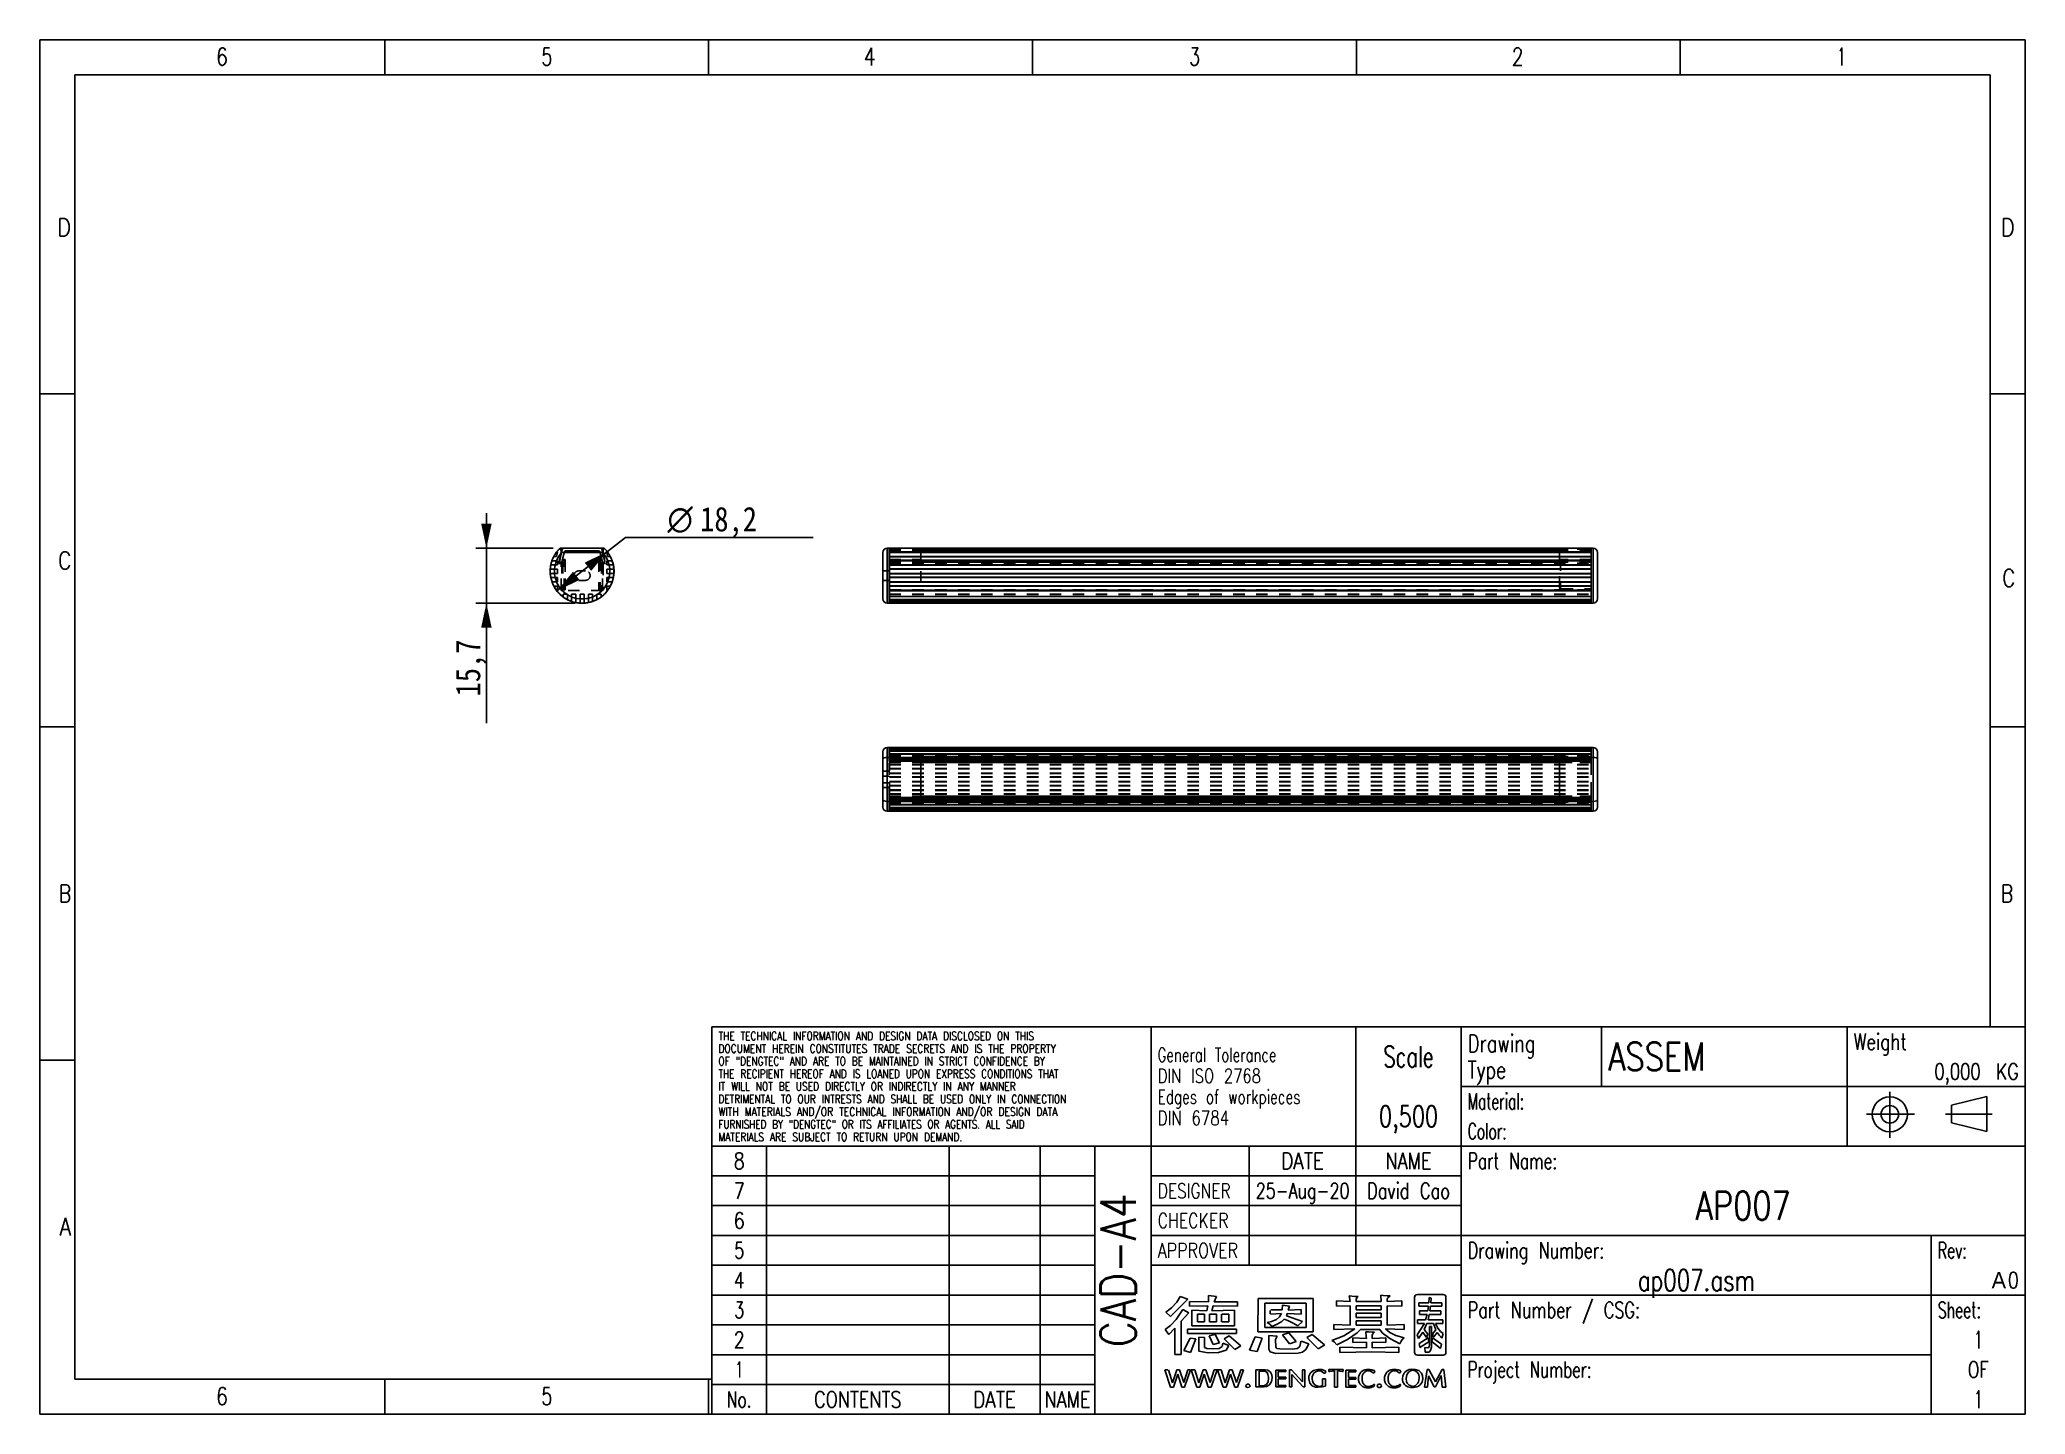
# Model space of a CAD drawing. Extents: x 14 to 580, y 14 to 406.
import ezdxf
from ezdxf.enums import TextEntityAlignment as Align

# ---------------------------------------------------------------- set-up
doc = ezdxf.new("R2010")
doc.units = 0
doc.header["$LTSCALE"] = 32.67
doc.linetypes.add('HIDDEN', pattern=[0.2, 0.1, -0.1])
doc.layers.get('0').update_dxf_attribs({"linetype": 'CONTINUOUS'})
for name, color, linetype in [('AP007-BASE2', 7, 'CONTINUOUS'), ('AP007-BASE3', 7, 'CONTINUOUS'), ('AP007-ENDCAP-02', 7, 'CONTINUOUS'), ('AP007-ENDCAP-03', 7, 'CONTINUOUS'), ('AP007-ENDCAP-12', 7, 'CONTINUOUS'), ('AP007-ENDCAP-13', 7, 'CONTINUOUS'), ('AP0074', 7, 'CONTINUOUS'), ('AP0079', 7, 'CONTINUOUS')]:
    doc.layers.add(name, color=color, linetype=linetype)
doc.styles.get("Standard").update_dxf_attribs({"font": 'SIMHEI.SHX', "width": 0.85})
doc.styles.add('TEXTSTYLE_2', font='TXT.TTF')
doc.styles.add('TEXTSTYLE_3', font='gdt', dxfattribs={"width": 0.85})
doc.styles.add('TEXTSTYLE_4', font='TXT.TTF')
doc.styles.add('TEXTSTYLE_5', font='TXT.TTF')
doc.styles.add('TEXTSTYLE_6', font='TXT.TTF')
doc.styles.add('TEXTSTYLE_7', font='TXT.TTF')
doc.styles.add('TEXTSTYLE_9', font='gdt', dxfattribs={"width": 0.55})
doc.dimstyles.get("Standard").update_dxf_attribs({"dimtxt": 2.5, "dimasz": 2.5, "dimexe": 1.25, "dimexo": 0.625, "dimtad": 1, "dimcen": 2.5, "dimazin": 3, "dimtfac": 1, "dimtmove": 0, "dimatfit": 3})

msp = doc.modelspace()

# ---------------------------------------------------------------- texts
at = {"layer": 'AP0079', "color": 7, "style": 'TEXTSTYLE_2'}
for s, width, p in [('6', 0.785714, (67.634, 398.659)), ('4', 0.785714, (252.301, 398.659)), ('2', 0.785714, (436.967, 398.659)), ('D', 0.904762, (23, 350)), ('C', 0.833333, (23, 255)), ('B', 0.785714, (23, 160)), ('A', 0.857143, (23, 65)), ('6', 0.785714, (67.634, 16.659))]:
    msp.add_text(s, height=5, dxfattribs=dict(at, width=width)).set_placement(p, align=Align.RIGHT)
for s, width, p in [('5', 0.714286, (157.033, 398.659)), ('3', 0.714286, (341.699, 398.659)), ('1', 0.571429, (526.366, 398.659)), ('D', 0.904762, (573, 350)), ('B', 0.785714, (573, 160)), ('5', 0.714286, (157.033, 16.659))]:
    msp.add_text(s, height=5, dxfattribs=dict(at, width=width)).set_placement(p)
at = {"layer": 'AP0079', "color": 7, "style": 'TEXTSTYLE_2', "text_generation_flag": 2, "width": 0.833333}
msp.add_text('C', height=5, rotation=180, dxfattribs=at).set_placement((577.167, 255), align=Align.RIGHT)
at = {"layer": 'AP0079', "color": 3}
for s, height, style, width, p in [('THE TECHNICAL INFORMATION AND DESIGN DATA DISCLOSED ON THIS', 2.4, 'TEXTSTYLE_4', 0.786118, (207.475, 120.7)), ('DOCUMENT HEREIN CONSTITUTES TRADE SECRETS AND IS THE PROPERTY', 2.4, 'TEXTSTYLE_4', 0.790398, (207.475, 117.1)), ('Drawing', 5, 'TEXTSTYLE_6', 0.744898, (421.075, 117.25)), ('ASSEM', 8, 'TEXTSTYLE_6', 0.8, (461.075, 112)), ('Weight ', 4.6, 'TEXTSTYLE_6', 0.768707, (531.075, 117.95)), ('OF "DENGTEC" AND ARE TO BE MAINTAINED IN STRICT CONFIDENCE BY', 2.4, 'TEXTSTYLE_4', 0.782592, (207.475, 113.5)), ('General Tolerance', 4, 'TEXTSTYLE_5', 0.693277, (332.675, 114.5)), ('Type ', 5, 'TEXTSTYLE_6', 0.738095, (421.075, 109.75)), ('THE RECIPIENT HEREOF AND IS LOANED UPON EXPRESS CONDITIONS THAT', 2.4, 'TEXTSTYLE_4', 0.779289, (207.475, 109.9)), ('IT WILL NOT BE USED DIRECTLY OR INDIRECTLY IN ANY MANNER ', 2.4, 'TEXTSTYLE_4', 0.784879, (207.475, 106.3)), ('DIN ISO 2768', 4, 'TEXTSTYLE_5', 0.771825, (332.675, 108.5)), ('WITH MATERIALS AND/OR TECHNICAL INFORMATION AND/OR DESIGN DATA', 2.4, 'TEXTSTYLE_4', 0.797619, (207.475, 99.1)), ('DETRIMENTAL TO OUR INTRESTS AND SHALL BE USED ONLY IN CONNECTION ', 2.4, 'TEXTSTYLE_4', 0.780586, (207.475, 102.7)), ('Edges of workpieces', 4, 'TEXTSTYLE_5', 0.711779, (332.675, 102.5)), ('Material:', 4.6, 'TEXTSTYLE_6', 0.621693, (421.075, 100.95)), ('FURNISHED BY "DENGTEC" OR ITS AFFILIATES OR AGENTS. ALL SAID', 2.4, 'TEXTSTYLE_4', 0.76746, (207.475, 95.5)), ('DIN 6784', 4, 'TEXTSTYLE_5', 0.782738, (332.675, 96.5)), ('Color:', 4.6, 'TEXTSTYLE_6', 0.626984, (421.075, 92.45)), ('MATERIALS ARE SUBJECT TO RETURN UPON DEMAND.', 2.4, 'TEXTSTYLE_4', 0.785714, (207.475, 91.9)), ('Part Name:', 4.6, 'TEXTSTYLE_6', 0.7, (421.075, 83.95)), ('DESIGNER', 4.2, 'TEXTSTYLE_7', 0.764881, (332.675, 75.65)), ('CHECKER', 4.2, 'TEXTSTYLE_7', 0.778912, (332.675, 67.15)), ('APPROVER', 4.2, 'TEXTSTYLE_7', 0.791667, (332.675, 58.65)), ('Drawing Number:', 4.6, 'TEXTSTYLE_6', 0.72381, (421.075, 58.45)), ('Rev:', 4.6, 'TEXTSTYLE_6', 0.642857, (555.075, 58.45)), ('Part Number / CSG:', 4.6, 'TEXTSTYLE_6', 0.727513, (421.075, 41.45)), ('Sheet:', 4.6, 'TEXTSTYLE_6', 0.642857, (555.075, 41.45)), ('Project Number:', 4.6, 'TEXTSTYLE_6', 0.680952, (421.075, 24.45))]:
    msp.add_text(s, height=height, dxfattribs=dict(at, style=style, width=width)).set_placement(p)
at = {"layer": 'AP0079', "color": 3, "style": 'TEXTSTYLE_6'}
for s, height, width, p in [('Scale', 6, 0.671429, (404.2, 113)), ('0,500', 6, 0.728571, (404.2, 96)), ('8', 4.6, 0.785714, (213.4, 83.95)), ('DATE', 4.6, 0.833333, (374, 83.95)), ('NAME', 4.6, 0.803571, (404.2, 83.95)), ('7', 4.6, 0.785714, (213.4, 75.45)), ('25-Aug-20', 4.4, 0.753968, (374, 75.55)), ('David Cao', 4.6, 0.73545, (404.2, 75.45)), ('AP007', 8, 0.8, (499.6, 69.5)), ('6', 4.6, 0.785714, (213.4, 66.95)), ('5', 4.6, 0.714286, (213.4, 58.45)), ('4', 4.6, 0.785714, (213.4, 49.95)), ('ap007.asm', 6, 0.746032, (486.2, 49.25)), ('3', 4.6, 0.714286, (213.4, 41.45)), ('2', 4.6, 0.785714, (213.4, 32.95)), ('1', 5, 0.571429, (566.6, 32.75)), ('1', 4.6, 0.571429, (213.4, 24.45)), ('OF', 4.6, 0.75, (566.6, 24.45)), ('No.', 4.6, 0.690476, (213.4, 15.95)), ('CONTENTS', 4.6, 0.800595, (247.2, 15.95)), ('DATE', 4.6, 0.833333, (286.2, 15.95)), ('NAME', 4.6, 0.803571, (307, 15.95)), ('1', 5, 0.571429, (566.6, 15.75))]:
    msp.add_text(s, height=height, dxfattribs=dict(at, width=width)).set_placement(p, align=Align.CENTER)
for s, width, p in [('0,000', 0.742857, (567.282, 109.45)), (' KG', 0.785714, (578.125, 109.45)), ('0', 0.785714, (578.125, 49.95))]:
    msp.add_text(s, height=4.6, dxfattribs=dict(at, width=width)).set_placement(p, align=Align.RIGHT)
at = {"layer": 'AP0079', "color": 3, "style": 'TEXTSTYLE_2', "width": 0.825397}
msp.add_text('CAD-A4', height=10, rotation=90, dxfattribs=at).set_placement((326.425, 77.012), align=Align.RIGHT)
at = {"layer": 'AP0079', "color": 3, "style": 'TEXTSTYLE_9'}
msp.add_text('A', height=4.6, dxfattribs=at).set_placement((574.511, 49.95), align=Align.RIGHT)

# ---------------------------------------------------------------- blocks, each defined once
blk = doc.blocks.new('SYMBOL_283_BL0', base_point=(374.78, 34.86))
at = {"layer": 'AP0079', "color": 7}
for p, q in [((336.31, 41.86), (341.3, 46.84)), ((338.1, 45.94), (336.66, 44.38)), ((339.1, 47.61), (338.1, 45.94)), ((341.3, 46.84), (339.1, 47.61)), ((341.74, 46.12), (341.74, 44.85)), ((341.74, 46.12), (347.17, 46.03)), ((347.18, 47.9), (347.17, 46.03)), ((349.45, 47.59), (347.18, 47.9)), ((349.45, 47.59), (348.82, 46.03)), ((348.82, 46.03), (355.48, 46.08)), ((355.48, 46.08), (355.48, 44.86)), ((361.23, 37.51), (361.28, 46.99)), ((361.28, 46.99), (377.01, 47.02)), ((363.25, 45.72), (363.25, 38.77)), ((374.99, 45.72), (363.25, 45.72)), ((374.99, 38.77), (374.99, 45.72)), ((377.01, 47.02), (377.01, 37.51)), ((383.7, 46.32), (387.54, 46.15)), ((383.7, 46.32), (383.7, 44.83)), ((387.31, 47.76), (387.54, 46.15)), ((387.31, 47.76), (388.91, 47.61)), ((388.91, 47.61), (389.85, 47.6)), ((389.3, 46.78), (389.29, 46.15)), ((389.29, 46.15), (396.42, 46.15)), ((389.43, 47.18), (389.3, 46.78)), ((389.85, 47.6), (389.43, 47.18)), ((396.28, 47.96), (396.42, 46.15)), ((396.28, 47.96), (396.98, 47.88)), ((396.98, 47.88), (398.08, 47.8)), ((398.08, 47.8), (398.94, 47.79)), ((398.27, 47.21), (398.13, 46.82)), ((398.13, 46.82), (398.13, 46.14)), ((398.13, 46.14), (402.28, 46.31)), ((398.94, 47.79), (398.27, 47.21)), ((402.28, 46.31), (402.28, 44.82)), ((405.9, 47.37), (405.9, 31.66)), ((414.04, 48.16), (406.7, 48.16)), ((409.97, 45.82), (407.08, 45.82)), ((407.08, 45.82), (407.08, 44.8)), ((410.08, 47.31), (409.97, 45.82)), ((410.08, 47.31), (410.67, 47.13)), ((410.56, 45.82), (410.67, 47.13)), ((413.66, 45.82), (410.56, 45.82)), ((413.66, 44.8), (413.66, 45.82)), ((414.83, 31.66), (414.83, 47.37)), ((336.66, 44.38), (335.05, 43.09)), ((335.05, 43.09), (336.31, 41.86)), ((337.99, 41.01), (336.32, 39.31)), ((339.82, 43.9), (337.99, 41.01)), ((339.33, 40.59), (341.52, 42.91)), ((339.33, 31.06), (339.33, 40.59)), ((339.82, 43.9), (341.52, 42.91)), ((341.75, 44.85), (347, 44.96)), ((342.45, 43.66), (342.43, 39.24)), ((346.68, 43.55), (342.45, 43.66)), ((344.01, 42.51), (344.01, 40.37)), ((344.03, 42.51), (346.02, 42.51)), ((344.03, 40.37), (346.02, 40.37)), ((346.02, 40.37), (346.02, 42.51)), ((347, 44.97), (346.68, 43.55)), ((347.46, 42.51), (347.46, 40.37)), ((347.46, 42.51), (349.44, 42.51)), ((347.46, 40.37), (349.44, 40.37)), ((348.49, 44.95), (348.16, 43.54)), ((354.56, 43.65), (348.16, 43.54)), ((355.48, 44.86), (348.49, 44.95)), ((349.44, 40.37), (349.44, 42.51)), ((350.92, 42.51), (350.92, 40.37)), ((350.95, 42.51), (352.93, 42.51)), ((350.95, 40.37), (352.93, 40.37)), ((352.93, 40.37), (352.93, 42.51)), ((354.56, 43.65), (354.54, 39.24)), ((365.13, 40.5), (363.92, 40.21)), ((363.92, 40.21), (364.7, 39.62)), ((364.74, 43.64), (364.74, 42.62)), ((368.01, 42.72), (364.88, 42.59)), ((364.9, 43.83), (368.17, 43.81)), ((366.52, 41.04), (365.13, 40.5)), ((365.2, 39.07), (366.76, 39.68)), ((367.44, 41.77), (366.52, 41.04)), ((366.76, 39.68), (368.05, 40.46)), ((368.01, 42.72), (367.44, 41.77)), ((368.05, 40.46), (368.76, 41.14)), ((368.26, 45.12), (368.17, 43.81)), ((368.26, 45.12), (370.24, 44.84)), ((368.76, 41.14), (369.77, 40.72)), ((369.64, 42.72), (369.37, 42.06)), ((369.37, 42.06), (373.94, 40.46)), ((373.57, 42.59), (369.64, 42.72)), ((369.77, 40.72), (371.35, 39.95)), ((370.24, 44.84), (369.9, 43.72)), ((369.9, 43.72), (373.57, 43.84)), ((371.35, 39.95), (372.6, 39.21)), ((372.6, 39.21), (373.94, 40.46)), ((373.57, 43.84), (373.57, 42.59)), ((387.55, 44.97), (383.7, 44.83)), ((387.55, 44.97), (387.55, 39.42)), ((396.42, 44.97), (389.29, 44.97)), ((389.29, 44.97), (389.29, 43.82)), ((389.29, 43.82), (396.42, 43.82)), ((396.42, 42.86), (389.29, 42.86)), ((389.29, 42.86), (389.29, 41.61)), ((389.29, 41.61), (396.42, 41.61)), ((396.42, 40.65), (389.29, 40.65)), ((389.29, 40.65), (389.29, 39.43)), ((396.42, 43.82), (396.42, 44.97)), ((396.42, 41.61), (396.42, 42.86)), ((396.42, 39.43), (396.42, 40.65)), ((402.28, 44.82), (398.13, 44.97)), ((398.13, 44.97), (398.13, 39.42)), ((408.71, 39.88), (406.66, 36.7)), ((409.05, 40.91), (406.79, 40.91)), ((406.79, 40.91), (406.79, 39.88)), ((406.79, 39.88), (408.71, 39.88)), ((407.08, 44.8), (409.86, 44.8)), ((407.34, 43.47), (409.67, 43.47)), ((407.34, 43.47), (407.34, 42.44)), ((409.48, 42.44), (407.34, 42.44)), ((409.43, 39.88), (408.67, 38.17)), ((409.48, 42.44), (409.05, 40.91)), ((409.43, 39.88), (411.28, 39.88)), ((409.86, 44.8), (409.67, 43.47)), ((410.11, 42.44), (409.74, 40.91)), ((413.96, 40.91), (409.74, 40.91)), ((413.41, 42.44), (410.11, 42.44)), ((410.45, 44.8), (410.28, 43.47)), ((410.28, 43.47), (413.41, 43.47)), ((410.45, 44.8), (413.66, 44.8)), ((411.28, 39.88), (411.93, 38.06)), ((411.89, 39.88), (412.55, 38.56)), ((411.89, 39.88), (413.96, 39.88)), ((413.41, 43.47), (413.41, 42.44)), ((413.96, 40.91), (413.96, 39.88)), ((336.32, 39.31), (334.83, 38.16)), ((334.83, 38.16), (335.82, 36.75)), ((335.82, 36.75), (337.61, 38.59)), ((337.61, 38.59), (337.61, 31.06)), ((341.99, 35.73), (340.09, 32.21)), ((355.15, 38.27), (341.18, 38.29)), ((341.18, 38.29), (341.18, 37.02)), ((341.18, 37.02), (355.15, 37.05)), ((343.55, 35.51), (341.99, 35.73)), ((343.55, 35.51), (342.01, 31.65)), ((342.43, 39.24), (354.54, 39.24)), ((344.41, 35.97), (346.02, 35.87)), ((344.41, 35.97), (344.41, 31.96)), ((346.02, 35.87), (346.02, 33.01)), ((347.34, 36.35), (349.11, 36.76)), ((348.47, 33.89), (347.34, 36.35)), ((350.32, 34.42), (348.47, 33.89)), ((349.11, 36.76), (350.32, 34.42)), ((351.23, 34.29), (351.02, 33.3)), ((352.98, 33.6), (351.23, 34.29)), ((351.61, 35.53), (353.06, 36.36)), ((354.64, 32.44), (351.61, 35.53)), ((353.06, 36.36), (356.39, 33.51)), ((355.15, 37.07), (355.15, 38.27)), ((360.48, 36.11), (358.82, 32.24)), ((362.45, 35.75), (360.48, 36.11)), ((361.07, 31.88), (362.44, 35.73)), ((377.01, 37.51), (361.23, 37.51)), ((363.25, 38.77), (374.99, 38.77)), ((364.35, 36.45), (364.37, 32.53)), ((366.7, 36.24), (364.35, 36.45)), ((364.7, 39.62), (365.2, 39.07)), ((366.3, 35.37), (366.7, 36.24)), ((366.36, 33.14), (366.3, 35.37)), ((370.11, 37.22), (368.29, 36.62)), ((368.29, 36.62), (370.3, 34.05)), ((372.18, 34.78), (370.11, 37.22)), ((370.3, 34.05), (372.18, 34.78)), ((373.52, 34.89), (373.28, 33.73)), ((375.75, 34.06), (373.55, 34.88)), ((374.92, 32.44), (375.75, 34.06)), ((376.68, 36.78), (375.21, 35.88)), ((375.21, 35.88), (378.4, 32.71)), ((380.23, 33.8), (376.68, 36.78)), ((385.77, 36.42), (382.3, 35.06)), ((382.3, 35.06), (383.01, 34.67)), ((387.55, 39.42), (382.87, 39.59)), ((382.87, 39.59), (382.87, 38.15)), ((382.87, 38.15), (388.89, 38.33)), ((383.01, 34.67), (383.78, 33.85)), ((383.79, 33.85), (386.79, 35.34)), ((388.89, 38.33), (385.77, 36.42)), ((386.79, 35.34), (389.51, 37.2)), ((388.3, 35.77), (392.18, 35.63)), ((388.3, 35.77), (388.3, 34.44)), ((392.18, 34.59), (388.3, 34.44)), ((389.29, 39.43), (396.42, 39.43)), ((389.51, 37.2), (390.52, 38.18)), ((396.03, 38.18), (390.52, 38.18)), ((392.01, 37.55), (392.16, 36.21)), ((392.01, 37.55), (392.76, 37.48)), ((392.16, 36.21), (392.18, 35.63)), ((392.18, 34.59), (392.18, 32.96)), ((392.76, 37.48), (393.86, 37.44)), ((393.86, 36.58), (393.85, 35.64)), ((393.85, 35.64), (395.91, 35.68)), ((397.68, 34.44), (393.85, 34.58)), ((393.85, 34.58), (393.85, 32.96)), ((393.86, 37.44), (394.51, 37.42)), ((393.98, 36.94), (393.86, 36.58)), ((394.51, 37.42), (393.98, 36.94)), ((395.91, 35.68), (397.68, 35.76)), ((396.68, 37.26), (396.03, 38.18)), ((398.85, 35.57), (396.68, 37.26)), ((397.62, 38.33), (398.85, 37.29)), ((402.9, 38.14), (397.62, 38.33)), ((397.68, 35.76), (397.68, 34.44)), ((402.9, 39.59), (398.13, 39.42)), ((398.85, 37.29), (400.6, 36.43)), ((401.74, 34.12), (398.85, 35.57)), ((400.6, 36.43), (402.93, 35.85)), ((401.95, 34.7), (401.74, 34.12)), ((402.4, 35.36), (401.95, 34.7)), ((402.93, 35.85), (402.4, 35.36)), ((402.9, 39.59), (402.9, 38.14)), ((406.66, 36.7), (407, 35.61)), ((408.27, 37.39), (407, 35.61)), ((407.22, 34.16), (409.81, 35.76)), ((407.22, 34.16), (407.4, 33.02)), ((409.94, 34.7), (407.4, 33.02)), ((409.33, 35.87), (408.27, 37.39)), ((408.67, 38.17), (409.68, 36.85)), ((409.68, 36.85), (409.33, 35.87)), ((409.81, 35.76), (409.94, 34.7)), ((410.71, 39.08), (410.14, 39.08)), ((410.14, 39.08), (410.14, 33.81)), ((410.71, 39.08), (410.71, 33.14)), ((411.05, 35.78), (410.82, 34.8)), ((410.82, 34.8), (413.29, 32.77)), ((411.93, 38.06), (410.98, 36.93)), ((410.98, 36.93), (411.29, 35.98)), ((413.56, 33.97), (411.05, 35.78)), ((412.37, 37.32), (411.29, 35.98)), ((412.37, 37.32), (412.93, 36.56)), ((412.55, 38.56), (413.32, 37.62)), ((412.93, 36.56), (413.72, 35.74)), ((413.29, 32.77), (413.56, 33.97)), ((413.32, 37.62), (414.08, 37.01)), ((414.08, 37.01), (413.72, 35.74)), ((339.33, 31.06), (337.61, 31.06)), ((340.13, 32.2), (342.01, 31.65)), ((344.41, 31.96), (347.11, 31.54)), ((346.71, 32.76), (346.02, 33.01)), ((348.47, 32.69), (346.71, 32.76)), ((347.11, 31.54), (350.01, 31.58)), ((350.22, 32.79), (348.47, 32.69)), ((350.01, 31.58), (352.16, 32.24)), ((351.02, 33.3), (350.22, 32.79)), ((352.16, 32.24), (352.98, 33.6)), ((356.39, 33.51), (354.64, 32.44)), ((358.82, 32.24), (361.07, 31.88)), ((364.37, 32.53), (364.79, 31.79)), ((364.79, 31.79), (366.33, 31.38)), ((366.33, 31.38), (372.76, 31.4)), ((366.67, 32.78), (366.36, 33.14)), ((367.54, 32.62), (366.67, 32.78)), ((371.08, 32.61), (367.54, 32.62)), ((372.45, 32.8), (371.08, 32.61)), ((373.01, 33.17), (372.45, 32.8)), ((372.76, 31.4), (373.98, 31.68)), ((373.28, 33.73), (373.01, 33.17)), ((373.98, 31.68), (374.92, 32.44)), ((378.4, 32.71), (380.29, 33.83)), ((392.18, 32.96), (384.64, 33.11)), ((384.64, 33.11), (384.64, 31.65)), ((384.64, 31.65), (393.7, 31.79)), ((393.7, 31.79), (401.46, 31.65)), ((401.46, 33.11), (393.85, 32.96)), ((401.46, 31.65), (401.46, 33.11)), ((406.7, 30.86), (414.04, 30.86)), ((409.73, 32.95), (408.83, 33.07)), ((408.83, 33.07), (408.92, 31.75)), ((408.92, 31.75), (410.04, 31.72)), ((409.96, 33.06), (409.73, 32.95)), ((410.09, 33.3), (409.96, 33.06)), ((410.04, 31.72), (410.47, 32.16)), ((410.14, 33.81), (410.09, 33.3)), ((410.47, 32.16), (410.71, 33.14)), ((334.73, 26.7), (335.61, 26.69)), ((336.32, 21.74), (334.73, 26.7)), ((335.76, 26.69), (336.88, 22.98)), ((336.88, 22.98), (338.14, 26.7)), ((338.41, 25.4), (337.18, 21.74)), ((338.14, 26.7), (338.89, 26.69)), ((339.57, 21.74), (338.41, 25.4)), ((338.89, 26.69), (340.11, 23.03)), ((340.11, 23.03), (341.29, 26.7)), ((342.08, 26.69), (340.37, 21.74)), ((341.29, 26.7), (342.08, 26.69)), ((342.26, 26.7), (343.85, 21.74)), ((343.28, 26.69), (342.26, 26.7)), ((344.41, 22.98), (343.28, 26.69)), ((345.67, 26.69), (344.41, 22.98)), ((344.71, 21.74), (345.93, 25.4)), ((346.42, 26.69), (345.67, 26.69)), ((345.93, 25.4), (347.1, 21.74)), ((347.64, 23.03), (346.42, 26.69)), ((348.81, 26.7), (347.64, 23.03)), ((347.9, 21.74), (349.61, 26.69)), ((349.61, 26.69), (348.81, 26.7)), ((349.78, 26.7), (350.81, 26.69)), ((351.38, 21.74), (349.78, 26.7)), ((350.81, 26.69), (351.93, 22.98)), ((351.93, 22.98), (353.2, 26.7)), ((353.46, 25.4), (352.24, 21.74)), ((353.2, 26.7), (353.95, 26.69)), ((354.63, 21.74), (353.46, 25.4)), ((353.95, 26.69), (355.17, 23.03)), ((355.17, 23.03), (356.34, 26.7)), ((357.14, 26.69), (355.43, 21.74)), ((356.34, 26.7), (357.14, 26.69)), ((363.33, 26.7), (360.62, 26.69)), ((360.62, 26.69), (360.62, 21.81)), ((361.57, 26.34), (361.57, 22.14)), ((362.5, 26.33), (361.57, 26.33)), ((363.41, 26.19), (362.5, 26.33)), ((364.1, 26.54), (363.33, 26.7)), ((363.85, 25.89), (363.41, 26.19)), ((363.72, 22.54), (364.15, 23.29)), ((364.11, 25.32), (363.85, 25.89)), ((364.86, 25.99), (364.1, 26.54)), ((364.26, 24.62), (364.11, 25.32)), ((364.15, 23.29), (364.28, 24.25)), ((364.28, 24.25), (364.26, 24.62)), ((364.51, 22.4), (365.16, 23.39)), ((364.86, 25.99), (365.22, 25.26)), ((365.34, 24.42), (365.16, 23.39)), ((365.22, 25.26), (365.34, 24.42)), ((366.35, 26.63), (369.18, 26.63)), ((366.35, 21.81), (366.35, 26.63)), ((369.18, 26.17), (367.07, 26.17)), ((367.07, 26.17), (367.07, 24.58)), ((367.07, 24.58), (369.18, 24.58)), ((369.18, 24.13), (367.07, 24.13)), ((367.07, 24.13), (367.07, 22.24)), ((369.18, 26.63), (369.18, 26.17)), ((369.18, 24.58), (369.18, 24.13)), ((370.23, 21.81), (370.23, 26.69)), ((370.23, 26.69), (370.85, 26.69)), ((370.85, 26.69), (373.95, 23.28)), ((374.12, 21.81), (370.95, 25.32)), ((370.95, 25.32), (370.95, 21.81)), ((373.95, 23.28), (373.95, 26.69)), ((373.95, 26.69), (374.67, 26.69)), ((374.67, 26.69), (374.67, 21.81)), ((375.81, 24.84), (375.73, 24.14)), ((375.73, 24.14), (376.01, 22.92)), ((376.28, 25.85), (375.81, 24.84)), ((376.01, 22.92), (376.69, 22.14)), ((377.11, 26.48), (376.28, 25.85)), ((376.76, 24.7), (376.73, 24.22)), ((376.73, 24.22), (376.82, 23.5)), ((376.89, 25.2), (376.76, 24.7)), ((376.82, 23.5), (377.04, 22.96)), ((377.17, 25.7), (376.89, 25.2)), ((377.04, 22.96), (377.46, 22.43)), ((377.82, 26.7), (377.11, 26.48)), ((377.7, 26.15), (377.17, 25.7)), ((378.5, 26.43), (377.7, 26.15)), ((378.38, 26.78), (377.82, 26.7)), ((378.38, 26.78), (379.47, 26.73)), ((379.12, 26.37), (378.5, 26.43)), ((380.14, 25.75), (379.12, 26.37)), ((379.47, 26.73), (380.62, 26.34)), ((379.67, 22.24), (379.67, 24.08)), ((379.67, 24.08), (380.56, 24.08)), ((380.39, 25.75), (380.14, 25.75)), ((380.62, 26.34), (380.39, 25.75)), ((380.56, 24.08), (380.55, 22.02)), ((381.46, 26.74), (385.56, 26.75)), ((381.46, 26.74), (381.46, 26.23)), ((381.46, 26.23), (381.75, 26.23)), ((381.75, 26.23), (383.05, 26.39)), ((383.05, 26.39), (383.05, 21.74)), ((383.97, 21.74), (383.97, 26.39)), ((383.97, 26.39), (385.27, 26.23)), ((385.27, 26.23), (385.56, 26.23)), ((385.56, 26.75), (385.55, 26.26)), ((386.31, 26.56), (389.14, 26.56)), ((386.31, 21.74), (386.31, 26.56)), ((389.14, 26.1), (387.03, 26.1)), ((387.03, 26.1), (387.03, 24.51)), ((387.03, 24.51), (389.14, 24.51)), ((389.14, 24.06), (387.03, 24.06)), ((387.03, 24.06), (387.03, 22.17)), ((389.14, 26.56), (389.14, 26.1)), ((389.14, 24.51), (389.14, 24.06)), ((389.9, 24.19), (389.9, 24.18)), ((390.93, 24.18), (390.93, 24.27)), ((392.87, 26.75), (392.58, 26.74)), ((392.72, 26.44), (392.76, 26.44)), ((392.76, 26.44), (392.84, 26.43)), ((392.84, 26.43), (392.92, 26.42)), ((392.92, 26.42), (393.22, 26.35)), ((393.47, 26.71), (393.16, 26.73)), ((393.77, 26.68), (393.47, 26.71)), ((393.79, 26.06), (394.06, 25.84)), ((394.06, 25.84), (394.41, 25.84)), ((394.41, 25.84), (394.58, 26.4)), ((397.32, 24.19), (397.32, 24.18)), ((398.35, 24.18), (398.35, 24.27)), ((400.29, 26.75), (400, 26.74)), ((400.14, 26.44), (400.18, 26.44)), ((400.18, 26.44), (400.26, 26.43)), ((400.26, 26.43), (400.34, 26.42)), ((400.34, 26.42), (400.64, 26.35)), ((400.89, 26.71), (400.57, 26.73)), ((401.19, 26.68), (400.89, 26.71)), ((401.21, 26.06), (401.48, 25.84)), ((401.48, 25.84), (401.83, 25.84)), ((401.83, 25.84), (402, 26.4)), ((402.55, 24.94), (402.45, 24.18)), ((402.45, 24.18), (402.48, 23.72)), ((402.48, 23.72), (402.6, 23.22)), ((402.94, 25.75), (402.55, 24.94)), ((402.6, 23.22), (403.05, 22.48)), ((402.98, 25.79), (403.58, 26.41)), ((403.48, 24.23), (403.72, 25.22)), ((403.63, 23.24), (403.48, 24.23)), ((403.58, 26.41), (404.35, 26.75)), ((403.63, 23.24), (403.8, 22.85)), ((403.72, 25.22), (404.22, 26.05)), ((404.33, 22.26), (403.8, 22.85)), ((404.72, 26.42), (404.22, 26.05)), ((404.35, 26.75), (405.13, 26.86)), ((405.33, 26.56), (404.72, 26.42)), ((406.11, 26.81), (405.13, 26.86)), ((405.33, 26.56), (406.1, 26.37)), ((406.86, 22.85), (406.05, 22.08)), ((406.52, 26.09), (406.1, 26.37)), ((407.13, 26.49), (406.11, 26.81)), ((406.91, 25.62), (406.52, 26.09)), ((407.04, 23.24), (406.86, 22.85)), ((406.91, 25.62), (407.1, 25.21)), ((407.24, 24.23), (407.04, 23.24)), ((407.1, 25.21), (407.22, 24.73)), ((407.13, 26.49), (407.6, 26.06)), ((407.22, 24.73), (407.24, 24.23)), ((407.44, 22.3), (408.08, 23.15)), ((407.6, 26.06), (407.88, 25.69)), ((408.18, 24.96), (407.88, 25.69)), ((408.08, 23.15), (408.27, 24.08)), ((408.27, 24.08), (408.18, 24.96)), ((408.78, 21.74), (409.47, 26.75)), ((409.47, 26.75), (409.98, 26.75)), ((409.88, 24.96), (409.59, 21.74)), ((411.46, 21.85), (409.88, 24.96)), ((409.98, 26.75), (411.84, 23.21)), ((411.84, 23.21), (413.74, 26.75)), ((413.5, 25.02), (411.87, 21.85)), ((413.8, 21.74), (413.5, 25.02)), ((413.74, 26.75), (414.26, 26.75)), ((414.26, 26.75), (414.83, 21.74)), ((337.18, 21.74), (336.32, 21.74)), ((340.37, 21.74), (339.57, 21.74)), ((343.85, 21.74), (344.71, 21.74)), ((347.1, 21.74), (347.9, 21.74)), ((352.24, 21.74), (351.38, 21.74)), ((355.43, 21.74), (354.63, 21.74)), ((357.83, 22.06), (357.91, 22.39)), ((357.98, 21.77), (357.83, 22.06)), ((357.91, 22.39), (358.26, 22.58)), ((358.26, 21.68), (357.98, 21.77)), ((358.26, 22.58), (358.59, 22.59)), ((358.73, 21.71), (358.26, 21.68)), ((358.59, 22.59), (358.89, 22.44)), ((358.98, 21.92), (358.73, 21.71)), ((358.89, 22.44), (359.02, 22.21)), ((359.02, 22.21), (358.98, 21.92)), ((360.62, 21.81), (362.96, 21.81)), ((361.57, 22.14), (362.34, 22.14)), ((362.34, 22.14), (363.12, 22.21)), ((363.02, 21.81), (363.67, 21.91)), ((363.12, 22.21), (363.72, 22.54)), ((363.67, 21.91), (364.51, 22.4)), ((369.18, 21.81), (366.35, 21.81)), ((367.07, 22.24), (369.18, 22.24)), ((369.18, 22.24), (369.18, 21.81)), ((370.95, 21.81), (370.23, 21.81)), ((374.67, 21.81), (374.12, 21.81)), ((376.69, 22.14), (377.66, 21.75)), ((378.08, 22.07), (377.46, 22.43)), ((377.66, 21.75), (378.45, 21.7)), ((378.66, 21.96), (378.08, 22.07)), ((379.6, 21.79), (378.45, 21.7)), ((379.19, 22.03), (378.66, 21.96)), ((379.19, 22.03), (379.67, 22.24)), ((380.55, 22.02), (379.6, 21.79)), ((383.05, 21.74), (383.97, 21.74)), ((389.14, 21.74), (386.31, 21.74)), ((387.03, 22.17), (389.14, 22.17)), ((389.14, 22.17), (389.14, 21.74)), ((392.5, 21.56), (392.79, 21.56)), ((392.79, 21.56), (392.99, 21.57)), ((392.99, 21.57), (393.19, 21.59)), ((393.19, 21.59), (393.39, 21.63)), ((393.39, 21.63), (393.6, 21.67)), ((393.6, 21.67), (393.65, 21.69)), ((393.65, 21.69), (393.71, 21.7)), ((393.71, 21.7), (394.01, 21.8)), ((394.01, 21.8), (394.11, 21.85)), ((394.11, 21.85), (394.21, 21.9)), ((394.47, 22.47), (394.18, 22.46)), ((394.21, 21.9), (394.31, 21.96)), ((394.31, 21.96), (394.41, 22.02)), ((394.41, 22.02), (394.47, 22.47)), ((395.28, 21.98), (395.31, 22.3)), ((395.41, 21.77), (395.28, 21.98)), ((395.31, 22.3), (395.47, 22.51)), ((395.7, 21.68), (395.41, 21.77)), ((395.47, 22.51), (395.7, 22.58)), ((395.7, 22.58), (396.02, 22.59)), ((396.01, 21.68), (395.7, 21.68)), ((396.16, 21.71), (396.01, 21.68)), ((396.02, 22.59), (396.26, 22.5)), ((396.36, 21.85), (396.16, 21.71)), ((396.26, 22.5), (396.43, 22.3)), ((396.46, 22.12), (396.36, 21.85)), ((396.43, 22.3), (396.46, 22.12)), ((399.92, 21.56), (400.21, 21.56)), ((400.21, 21.56), (400.41, 21.57)), ((400.41, 21.57), (400.61, 21.59)), ((400.61, 21.59), (400.81, 21.63)), ((400.81, 21.63), (401.02, 21.67)), ((401.02, 21.67), (401.07, 21.69)), ((401.07, 21.69), (401.13, 21.7)), ((401.13, 21.7), (401.43, 21.8)), ((401.43, 21.8), (401.53, 21.85)), ((401.53, 21.85), (401.63, 21.9)), ((401.88, 22.47), (401.6, 22.46)), ((401.63, 21.9), (401.73, 21.96)), ((401.73, 21.96), (401.83, 22.02)), ((401.83, 22.02), (401.88, 22.47)), ((403.05, 22.48), (403.35, 22.22)), ((403.35, 22.22), (404.02, 21.83)), ((404.02, 21.83), (404.85, 21.63)), ((405.37, 21.9), (404.33, 22.26)), ((404.85, 21.63), (405.56, 21.62)), ((406.05, 22.08), (405.37, 21.9)), ((405.56, 21.62), (406.54, 21.79)), ((406.54, 21.79), (407.01, 22.01)), ((407.01, 22.01), (407.44, 22.3)), ((408.78, 21.74), (409.59, 21.74)), ((411.87, 21.85), (411.46, 21.85)), ((413.8, 21.74), (414.83, 21.74))]:
    blk.add_line(p, q, dxfattribs=at)
for centre, radius, start, end in [((406.7, 47.37), 0.799, 90, 180), ((414.04, 47.37), 0.799, 0, 90), ((406.7, 31.66), 0.799, 180, 270), ((414.04, 31.66), 0.799, 270, 360), ((392.4, 24.21), 2.5, 158.0467, 180.3952), ((392.82, 24.13), 2.93, 179.1046, 200.8922), ((392.6, 24.1), 2.73, 136.7287, 157.5392), ((392.36, 24.05), 2.46, 202.8963, 250.0701), ((392.3, 24.39), 2.32, 111.1471, 136.841), ((393.49, 24.31), 2.56, 160.119, 180.9693), ((394.42, 24.2), 3.49, 180.1894, 197.9684), ((392.9, 24.5), 1.94, 135.1351, 159.4747), ((392.58, 23.6), 1.55, 197.9155, 229.0523), ((392.53, 23.7), 3.04, 89.1542, 110.4525), ((392.91, 24.52), 1.94, 95.5685, 135.5687), ((392.97, 27.43), 0.691, 260.9564, 273.018), ((393.12, 27.48), 0.75, 261.6919, 272.7717), ((392.58, 24.37), 2.07, 63.4314, 72.1964), ((392.57, 24.35), 2.09, 54.3712, 63.3981), ((393.37, 24.06), 2.65, 68.5873, 81.3424), ((393.69, 24.97), 1.68, 58.0891, 67.5455), ((399.82, 24.21), 2.5, 158.0467, 180.3952), ((400.24, 24.13), 2.93, 179.1046, 200.8922), ((400.02, 24.1), 2.73, 136.7287, 157.5392), ((399.78, 24.05), 2.46, 202.8963, 250.0701), ((399.72, 24.39), 2.32, 111.1471, 136.841), ((400.91, 24.31), 2.56, 160.119, 180.9693), ((401.84, 24.2), 3.49, 180.1894, 197.9684), ((400.32, 24.5), 1.94, 135.1351, 159.4747), ((400, 23.6), 1.55, 197.9155, 229.0523), ((399.95, 23.7), 3.04, 89.1542, 110.4525), ((400.33, 24.52), 1.94, 95.5685, 135.5687), ((400.39, 27.43), 0.691, 260.9564, 273.018), ((400.54, 27.48), 0.75, 261.6919, 272.7717), ((400, 24.37), 2.08, 54.329, 72.1869), ((400.79, 24.06), 2.65, 68.5873, 81.3424), ((401.11, 24.97), 1.68, 58.0891, 67.5455), ((392.48, 24.41), 2.85, 250.2982, 270.5014), ((393.02, 24.11), 2.23, 229.1447, 246.9842), ((392.91, 23.89), 1.98, 247.3414, 266.3689), ((392.59, 24.53), 2.63, 274.3561, 282.4978), ((392.67, 24.17), 2.26, 282.3564, 291.9904), ((392.67, 24.31), 2.39, 290.9261, 300.3826), ((392.8, 24.1), 2.14, 300.1226, 310.0864), ((399.9, 24.41), 2.85, 250.2982, 270.5014), ((400.44, 24.11), 2.23, 229.1447, 246.9842), ((400.33, 23.89), 1.98, 247.3414, 266.3689), ((400.01, 24.53), 2.63, 274.3561, 282.4978), ((400.09, 24.17), 2.26, 282.3564, 291.9904), ((400.08, 24.31), 2.39, 290.9261, 300.3826), ((400.22, 24.1), 2.14, 300.1226, 310.0864)]:
    blk.add_arc(centre, radius, start, end, dxfattribs=at)
blk = doc.blocks.new('_FILLED')
at = {"color": 0, "linetype": 'BYBLOCK'}
blk.add_solid([(0, 0), (-1, 0.214), (-1, -0.214)], dxfattribs=at)
blk = doc.blocks.new('*D0')
at = {"layer": 'AP0074', "color": 3}
for p, q in [((168.62, 254.41), (180.94, 264.04)), ((180.94, 264.04), (234.47, 264.04)), ((234.47, 264.04), (184.54, 264.04)), ((175.79, 260.01), (168.62, 254.41)), ((161.45, 248.81), (168.62, 254.41))]:
    blk.add_line(p, q, dxfattribs=at)
at = {"layer": 'AP0074', "color": 3, "xscale": 7, "yscale": 7, "zscale": 7}
for p, rotation in [((175.79, 260.01), 38.0146881058), ((161.45, 248.81), 218.0146881058)]:
    blk.add_blockref('_FILLED', p, dxfattribs=dict(at, rotation=rotation))
at = {"layer": 'AP0074', "color": 3, "style": 'TEXTSTYLE_3'}
blk.add_text('n', height=7, dxfattribs=at).set_placement((192.94, 265.79))
at = {"layer": 'AP0074', "color": 3, "width": 0.85}
blk.add_text('18,2', height=7, dxfattribs=at).set_placement((202.27, 265.79))
blk = doc.blocks.new('*D1')
at = {"layer": 'AP0074', "color": 3}
for p, q in [((141.33, 261.01), (141.33, 271.01)), ((141.33, 271.01), (141.33, 253.16)), ((160.35, 261.01), (138.33, 261.01)), ((141.33, 211.13), (141.33, 253.16)), ((166.62, 245.31), (138.33, 245.31)), ((141.33, 245.31), (141.33, 211.13))]:
    blk.add_line(p, q, dxfattribs=at)
at = {"layer": 'AP0074', "color": 3, "xscale": 7, "yscale": 7, "zscale": 7}
for p, rotation in [((141.33, 261.01), 270), ((141.33, 245.31), 90)]:
    blk.add_blockref('_FILLED', p, dxfattribs=dict(at, rotation=rotation))
at = {"layer": 'AP0074', "color": 3, "width": 0.85}
blk.add_text('15,7', height=7, rotation=90, dxfattribs=at).set_placement((139.58, 234.93), align=Align.RIGHT)

# ---------------------------------------------------------------- dimensions: what is measured, and where the dimension line sits
at = {"layer": 'AP0074', "color": 3}
dim = msp.add_diameter_dim_2p(p1=(175.785, 260.014), p2=(161.446, 248.805), dimstyle='Standard', dxfattribs=at)
dim.commit()
dim.dimension.update_dxf_attribs({"geometry": '*D0', "text_midpoint": (209.506, 269.293), "dimtype": 131})
dim = msp.add_linear_dim(base=(141.327, 245.309), p1=(160.348, 261.007), p2=(166.616, 245.309), angle=270, dimstyle='Standard', dxfattribs=at)
dim.commit()
dim.dimension.update_dxf_attribs({"geometry": '*D1', "text_midpoint": (146.742, 201.754), "dimtype": 128})

# ---------------------------------------------------------------- linework, layer by layer
at = {"color": 7}
for p, q in [((162.93, 260.617), (162.137, 257.129)), ((173.814, 261.007), (163.418, 261.007)), ((175.095, 257.129), (174.302, 260.617)), ((265.205, 261.007), (265.205, 257.007)), ((265.205, 261.007), (447.205, 261.007)), ((265.205, 260.617), (447.205, 260.617)), ((447.205, 261.007), (447.205, 257.007)), ((162.235, 257.007), (162.719, 257.007)), ((162.816, 257.081), (163.608, 260.058)), ((163.802, 260.207), (173.43, 260.207)), ((173.623, 260.058), (174.416, 257.081)), ((174.513, 257.007), (174.997, 257.007)), ((265.205, 260.207), (447.205, 260.207)), ((265.205, 260.058), (447.205, 260.058)), ((265.205, 257.129), (447.205, 257.129)), ((265.205, 257.081), (447.205, 257.081)), ((265.205, 257.007), (447.205, 257.007)), ((265.205, 188.58), (265.205, 201.543)), ((265.205, 201.543), (447.205, 201.543)), ((265.205, 201.54), (447.205, 201.54)), ((265.205, 201.443), (447.205, 201.443)), ((265.205, 200.959), (447.205, 200.959)), ((265.205, 200.862), (447.205, 200.862)), ((265.205, 200.748), (447.205, 200.748)), ((265.205, 200.26), (447.205, 200.26)), ((265.205, 200.069), (447.205, 200.069)), ((265.205, 199.876), (447.205, 199.876)), ((447.205, 188.58), (447.205, 201.543)), ((265.205, 190.247), (447.205, 190.247)), ((265.205, 190.054), (447.205, 190.054)), ((265.205, 189.863), (447.205, 189.863)), ((265.205, 189.376), (447.205, 189.376)), ((265.205, 189.261), (447.205, 189.261)), ((265.205, 189.165), (447.205, 189.165)), ((265.205, 188.68), (447.205, 188.68)), ((265.205, 188.583), (447.205, 188.583)), ((265.205, 188.58), (447.205, 188.58))]:
    msp.add_line(p, q, dxfattribs=at)
for centre, radius, start, end in [((163.418, 260.507), 0.5, 90, 167.19573), ((173.814, 260.507), 0.5, 12.80427, 90), ((162.235, 257.107), 0.1, 167.19573, 270), ((162.719, 257.107), 0.1, 270, 345.08863), ((163.802, 260.007), 0.2, 90, 165.08863), ((173.43, 260.007), 0.2, 14.91137, 90), ((174.513, 257.107), 0.1, 194.91137, 270), ((174.997, 257.107), 0.1, 270, 12.80427)]:
    msp.add_arc(centre, radius, start, end, dxfattribs=at)
at = {"layer": 'AP007-BASE2', "color": 7}
for p, q in [((162.54, 261.037), (162.42, 261.037)), ((174.812, 261.037), (174.692, 261.037)), ((256.205, 261.037), (256.205, 245.337)), ((256.205, 261.037), (456.205, 261.037)), ((256.205, 261.009), (456.205, 261.009)), ((456.205, 261.037), (456.205, 245.337)), ((256.205, 259.97), (456.205, 259.97)), ((256.205, 259.809), (456.205, 259.809)), ((256.205, 258.609), (456.205, 258.609)), ((256.205, 258.555), (456.205, 258.555)), ((256.205, 257.544), (456.205, 257.544)), ((256.205, 257.409), (456.205, 257.409)), ((256.205, 256.209), (456.205, 256.209)), ((256.205, 256.128), (456.205, 256.128)), ((256.205, 255.117), (456.205, 255.117)), ((256.205, 255.009), (456.205, 255.009)), ((256.205, 253.809), (456.205, 253.809)), ((256.205, 253.702), (456.205, 253.702)), ((256.205, 252.69), (456.205, 252.69)), ((256.205, 252.609), (456.205, 252.609)), ((256.205, 251.409), (456.205, 251.409)), ((256.205, 251.275), (456.205, 251.275)), ((256.205, 250.264), (456.205, 250.264)), ((256.205, 250.209), (456.205, 250.209)), ((256.205, 249.009), (456.205, 249.009)), ((256.205, 248.848), (456.205, 248.848)), ((256.205, 247.206), (456.205, 247.206)), ((256.205, 247.185), (456.205, 247.185)), ((256.205, 246.398), (456.205, 246.398)), ((256.205, 246.308), (456.205, 246.308)), ((256.205, 245.866), (456.205, 245.866)), ((256.205, 245.86), (456.205, 245.86)), ((256.205, 245.571), (456.205, 245.571)), ((256.205, 245.473), (456.205, 245.473)), ((256.205, 245.337), (456.205, 245.337)), ((256.205, 204.134), (256.205, 200.838)), ((256.205, 204.134), (456.205, 204.134)), ((256.205, 203.998), (456.205, 203.998)), ((256.205, 203.9), (456.205, 203.9)), ((456.205, 204.134), (456.205, 200.838)), ((256.205, 203.611), (456.205, 203.611)), ((256.205, 203.605), (456.205, 203.605)), ((256.205, 203.163), (456.205, 203.163)), ((256.205, 203.073), (456.205, 203.073)), ((256.205, 202.339), (456.205, 202.339)), ((256.205, 202.286), (456.205, 202.286)), ((256.205, 202.265), (456.205, 202.265)), ((256.205, 201.327), (456.205, 201.327)), ((256.205, 201.258), (456.205, 201.258)), ((256.205, 201.137), (456.205, 201.137)), ((256.205, 200.837), (456.205, 200.837)), ((256.205, 189.286), (256.205, 185.989)), ((256.205, 189.286), (456.205, 189.286)), ((256.205, 188.986), (456.205, 188.986)), ((256.205, 188.865), (456.205, 188.865)), ((256.205, 188.796), (456.205, 188.796)), ((256.205, 187.859), (456.205, 187.859)), ((256.205, 187.838), (456.205, 187.838)), ((256.205, 187.784), (456.205, 187.784)), ((256.205, 187.05), (456.205, 187.05)), ((256.205, 186.961), (456.205, 186.961)), ((456.205, 189.286), (456.205, 185.989)), ((256.205, 186.518), (456.205, 186.518)), ((256.205, 186.512), (456.205, 186.512)), ((256.205, 186.224), (456.205, 186.224)), ((256.205, 186.125), (456.205, 186.125)), ((256.205, 185.989), (456.205, 185.989))]:
    msp.add_line(p, q, dxfattribs=at)
for centre, radius, start, end in [((162.42, 260.937), 0.1, 90, 133.51023), ((162.54, 260.737), 0.3, 65.40297, 90), ((174.692, 260.737), 0.3, 90, 114.59703), ((174.812, 260.937), 0.1, 46.48977, 90), ((168.616, 254.409), 9.1, 172.60648, 175.53916), ((168.616, 254.409), 9.1, 169.11205, 172.43652), ((168.616, 254.409), 9.1, 152.89931, 159.57115), ((168.616, 254.409), 9.1, 185.60912, 190.88795), ((168.616, 254.409), 9.1, 200.14789, 207.10069), ((168.616, 254.409), 9.1, 224.98623, 232.33011), ((168.616, 254.409), 9.1, 242.89931, 249.85211)]:
    msp.add_arc(centre, radius, start, end, dxfattribs=at)
at = {"layer": 'AP007-BASE3', "color": 8, "linetype": 'HIDDEN'}
for p, q in [((161.944, 256.759), (162.833, 260.67)), ((174.399, 260.67), (175.288, 256.759)), ((256.205, 260.67), (456.205, 260.67)), ((159.643, 255.009), (161.616, 255.009)), ((161.616, 256.209), (159.778, 256.209)), ((160.167, 257.409), (161.616, 257.409)), ((161.339, 258.609), (160.604, 258.609)), ((161.611, 259.809), (161.339, 258.609)), ((161.492, 259.809), (161.611, 259.809)), ((161.616, 257.409), (161.616, 256.209)), ((161.616, 255.009), (161.616, 253.809)), ((162.516, 256.637), (162.041, 256.637)), ((162.616, 249.109), (162.616, 256.537)), ((174.616, 256.537), (174.616, 249.109)), ((175.191, 256.637), (174.716, 256.637)), ((175.616, 257.409), (177.065, 257.409)), ((175.616, 256.209), (175.616, 257.409)), ((177.454, 256.209), (175.616, 256.209)), ((175.616, 255.009), (177.589, 255.009)), ((175.616, 253.809), (175.616, 255.009)), ((175.62, 259.809), (175.74, 259.809)), ((175.893, 258.609), (175.62, 259.809)), ((176.628, 258.609), (175.893, 258.609)), ((256.205, 256.759), (456.205, 256.759)), ((256.205, 256.637), (456.205, 256.637)), ((256.205, 256.537), (456.205, 256.537)), ((161.616, 253.809), (159.643, 253.809)), ((159.778, 252.609), (161.616, 252.609)), ((161.616, 251.409), (160.167, 251.409)), ((160.604, 250.209), (161.616, 250.209)), ((161.616, 252.609), (161.616, 251.409)), ((161.616, 250.209), (161.616, 249.009)), ((177.589, 253.809), (175.616, 253.809)), ((175.616, 252.609), (177.454, 252.609)), ((175.616, 251.409), (175.616, 252.609)), ((177.065, 251.409), (175.616, 251.409)), ((175.616, 250.209), (176.628, 250.209)), ((175.616, 249.009), (175.616, 250.209)), ((256.205, 249.109), (456.205, 249.109)), ((161.616, 249.009), (161.492, 249.009)), ((174.416, 248.909), (162.816, 248.909)), ((163.216, 247.285), (163.216, 247.909)), ((163.216, 247.909), (164.416, 247.909)), ((164.416, 247.909), (164.416, 246.398)), ((165.616, 247.909), (166.816, 247.909)), ((165.616, 245.96), (165.616, 247.909)), ((166.816, 247.909), (166.816, 245.571)), ((168.016, 247.909), (169.216, 247.909)), ((168.016, 245.437), (168.016, 247.909)), ((169.216, 247.909), (169.216, 245.437)), ((170.416, 247.909), (171.616, 247.909)), ((170.416, 245.571), (170.416, 247.909)), ((171.616, 247.909), (171.616, 245.96)), ((172.816, 247.909), (174.016, 247.909)), ((172.816, 246.398), (172.816, 247.909)), ((174.016, 247.909), (174.016, 247.285)), ((175.74, 249.009), (175.616, 249.009)), ((256.205, 248.909), (456.205, 248.909)), ((256.205, 247.909), (456.205, 247.909)), ((256.205, 247.285), (456.205, 247.285)), ((256.205, 245.96), (456.205, 245.96)), ((256.205, 245.437), (456.205, 245.437)), ((256.205, 204.034), (456.205, 204.034)), ((256.205, 203.511), (456.205, 203.511)), ((256.205, 202.186), (456.205, 202.186)), ((256.205, 202.066), (456.205, 202.066)), ((256.205, 202.062), (456.205, 202.062)), ((256.205, 201.736), (456.205, 201.736)), ((256.205, 201.734), (456.205, 201.734)), ((256.205, 201.636), (456.205, 201.636)), ((256.205, 201.162), (456.205, 201.162)), ((256.205, 201.062), (456.205, 201.062)), ((256.205, 200.862), (456.205, 200.862)), ((256.205, 200.845), (456.205, 200.845)), ((256.205, 200.838), (256.205, 189.286)), ((256.205, 200.623), (456.205, 200.623)), ((256.205, 200.462), (456.205, 200.462)), ((256.205, 199.262), (456.205, 199.262)), ((256.205, 199.207), (456.205, 199.207)), ((256.205, 198.196), (456.205, 198.196)), ((456.205, 200.838), (456.205, 189.286)), ((256.205, 198.062), (456.205, 198.062)), ((256.205, 196.862), (456.205, 196.862)), ((256.205, 196.781), (456.205, 196.781)), ((256.205, 195.769), (456.205, 195.769)), ((256.205, 195.662), (456.205, 195.662)), ((256.205, 194.462), (456.205, 194.462)), ((256.205, 194.354), (456.205, 194.354)), ((256.205, 193.343), (456.205, 193.343)), ((256.205, 193.262), (456.205, 193.262)), ((256.205, 192.062), (456.205, 192.062)), ((256.205, 191.927), (456.205, 191.927)), ((256.205, 190.916), (456.205, 190.916)), ((256.205, 190.862), (456.205, 190.862)), ((256.205, 189.662), (456.205, 189.662)), ((256.205, 189.501), (456.205, 189.501)), ((256.205, 189.278), (456.205, 189.278)), ((256.205, 189.262), (456.205, 189.262)), ((256.205, 189.062), (456.205, 189.062)), ((256.205, 188.962), (456.205, 188.962)), ((256.205, 188.487), (456.205, 188.487)), ((256.205, 188.389), (456.205, 188.389)), ((256.205, 188.387), (456.205, 188.387)), ((256.205, 188.062), (456.205, 188.062)), ((256.205, 188.057), (456.205, 188.057)), ((256.205, 187.938), (456.205, 187.938)), ((256.205, 186.612), (456.205, 186.612)), ((256.205, 186.089), (456.205, 186.089))]:
    msp.add_line(p, q, dxfattribs=at)
for centre, radius, start, end in [((168.616, 254.409), 9.1, 133.51023, 142.33011), ((162.54, 260.737), 0.3, 347.19573, 65.40297), ((174.692, 260.737), 0.3, 114.59703, 192.80427), ((168.616, 254.409), 9.1, 37.66989, 46.48977), ((159.643, 255.109), 0.1, 175.53916, 270), ((168.616, 254.409), 9.1, 172.43652, 172.60648), ((159.778, 256.109), 0.1, 90, 169.11205), ((160.167, 257.509), 0.1, 159.85211, 270), ((168.616, 254.409), 9.1, 159.57115, 159.85211), ((160.604, 258.509), 0.1, 90, 152.89931), ((161.492, 259.909), 0.1, 142.33011, 270), ((162.041, 256.737), 0.1, 167.19573, 270), ((162.516, 256.537), 0.1, 0, 90), ((174.716, 256.537), 0.1, 90, 180), ((175.191, 256.737), 0.1, 270, 12.80427), ((175.74, 259.909), 0.1, 270, 37.66989), ((176.628, 258.509), 0.1, 27.10069, 90), ((168.616, 254.409), 9.1, 20.14789, 27.10069), ((177.065, 257.509), 0.1, 270, 20.14789), ((177.454, 256.109), 0.1, 10.88795, 90), ((168.616, 254.409), 9.1, 4.46084, 10.88795), ((177.589, 255.109), 0.1, 270, 4.46084), ((159.643, 253.709), 0.1, 90, 184.46084), ((168.616, 254.409), 9.1, 184.46084, 185.60912), ((159.778, 252.709), 0.1, 190.88795, 270), ((160.167, 251.309), 0.1, 90, 200.14789), ((160.604, 250.309), 0.1, 207.10069, 270), ((162.816, 249.109), 0.2, 180, 270), ((174.416, 249.109), 0.2, 270, 360), ((176.628, 250.309), 0.1, 270, 332.89931), ((168.616, 254.409), 9.1, 332.89931, 339.85211), ((177.065, 251.309), 0.1, 339.85211, 90), ((177.454, 252.709), 0.1, 270, 349.11205), ((168.616, 254.409), 9.1, 349.11205, 355.53916), ((177.589, 253.709), 0.1, 355.53916, 90), ((161.492, 248.909), 0.1, 90, 217.66989), ((168.616, 254.409), 9.1, 217.66989, 224.98623), ((163.116, 247.285), 0.1, 232.33011, 360), ((164.516, 246.398), 0.1, 180, 242.89931), ((165.516, 245.96), 0.1, 249.85211, 360), ((166.916, 245.571), 0.1, 180, 259.11205), ((168.616, 254.409), 9.1, 259.11205, 265.53916), ((167.916, 245.437), 0.1, 265.53916, 360), ((169.316, 245.437), 0.1, 180, 274.46084), ((168.616, 254.409), 9.1, 274.46084, 280.88795), ((170.316, 245.571), 0.1, 280.88795, 360), ((171.716, 245.96), 0.1, 180, 290.14789), ((168.616, 254.409), 9.1, 290.14789, 297.10069), ((172.716, 246.398), 0.1, 297.10069, 360), ((174.116, 247.285), 0.1, 180, 307.66989), ((168.616, 254.409), 9.1, 307.66989, 322.33011), ((175.74, 248.909), 0.1, 322.33011, 90)]:
    msp.add_arc(centre, radius, start, end, dxfattribs=at)
at = {"layer": 'AP007-ENDCAP-02', "color": 7}
for p, q in [((162.348, 261.007), (162.498, 260.634)), ((174.884, 261.007), (162.348, 261.007)), ((456.205, 261.007), (456.855, 261.007)), ((456.255, 260.617), (456.205, 260.617)), ((456.255, 261.007), (456.255, 245.309)), ((456.855, 245.309), (456.855, 261.007)), ((174.385, 259.807), (162.847, 259.807)), ((456.255, 257.129), (456.205, 257.129)), ((456.255, 257.007), (456.205, 257.007)), ((458.055, 259.807), (458.055, 246.509)), ((456.205, 249.409), (456.255, 249.409)), ((456.205, 249.109), (456.255, 249.109)), ((456.255, 245.309), (456.855, 245.309)), ((456.255, 204.162), (456.855, 204.162)), ((456.255, 204.161), (456.255, 200.26)), ((456.855, 185.962), (456.855, 204.162)), ((447.255, 189.286), (447.255, 200.837)), ((456.255, 200.748), (447.255, 200.748)), ((456.255, 200.26), (447.255, 200.26)), ((456.255, 201.543), (456.205, 201.543)), ((456.255, 201.54), (456.205, 201.54)), ((456.255, 201.329), (456.855, 201.329)), ((458.055, 202.961), (458.055, 187.162)), ((456.255, 189.863), (447.255, 189.863)), ((456.255, 189.376), (447.255, 189.376)), ((456.255, 188.583), (456.205, 188.583)), ((456.255, 188.58), (456.205, 188.58)), ((456.255, 189.863), (456.255, 185.962)), ((456.255, 188.794), (456.855, 188.794)), ((456.255, 185.962), (456.855, 185.962))]:
    msp.add_line(p, q, dxfattribs=at)
for points in [[(162.498, 260.634), (162.66, 260.246), (162.847, 259.807)], [(174.884, 261.007), (174.733, 260.634), (174.572, 260.246), (174.385, 259.807)], [(456.855, 201.329), (457.335, 201.29), (457.724, 201.179), (457.972, 201.018), (458.055, 200.83)], [(456.855, 188.794), (457.335, 188.834), (457.724, 188.944), (457.972, 189.105), (458.055, 189.293)]]:
    msp.add_lwpolyline(points, dxfattribs=at)
for centre, radius, start, end in [((168.616, 254.409), 9.1, 133.53331, 46.46669), ((456.855, 259.807), 1.2, 0, 90), ((168.616, 254.409), 7.9, 136.90595, 43.09405), ((456.855, 246.509), 1.2, 270, 360), ((456.855, 202.962), 1.2, 0, 90), ((456.855, 187.162), 1.2, 270, 360)]:
    msp.add_arc(centre, radius, start, end, dxfattribs=at)
at = {"layer": 'AP007-ENDCAP-03', "color": 8, "linetype": 'HIDDEN'}
for p, q in [((162.137, 257.129), (162.93, 260.617)), ((174.302, 260.617), (175.095, 257.129)), ((456.205, 261.007), (447.255, 261.007)), ((447.255, 249.709), (447.255, 261.007)), ((456.205, 260.617), (447.255, 260.617)), ((163.116, 257.007), (162.235, 257.007)), ((162.816, 257.007), (162.816, 249.409)), ((163.608, 260.058), (162.929, 257.507)), ((162.929, 257.507), (163.816, 257.507)), ((163.009, 257.807), (163.516, 257.807)), ((163.116, 257.007), (163.116, 249.109)), ((163.516, 249.109), (163.516, 257.807)), ((173.43, 260.207), (163.802, 260.207)), ((163.816, 257.507), (163.816, 249.409)), ((173.416, 257.507), (173.416, 249.409)), ((174.303, 257.507), (173.416, 257.507)), ((174.303, 257.507), (173.623, 260.058)), ((174.223, 257.807), (173.716, 257.807)), ((173.716, 257.807), (173.716, 249.109)), ((174.997, 257.007), (174.116, 257.007)), ((174.116, 257.007), (174.116, 249.109)), ((174.416, 257.007), (174.416, 249.409)), ((456.255, 260.207), (447.255, 260.207)), ((456.255, 260.058), (447.255, 260.058)), ((447.255, 257.507), (456.255, 257.507)), ((456.205, 257.129), (447.255, 257.129)), ((456.205, 257.007), (447.255, 257.007)), ((456.255, 257.807), (447.555, 257.807)), ((447.555, 257.807), (447.555, 249.709)), ((162.816, 249.709), (163.816, 249.709)), ((163.516, 249.109), (163.116, 249.109)), ((173.416, 249.709), (174.416, 249.709)), ((174.116, 249.109), (173.716, 249.109)), ((447.255, 249.709), (447.555, 249.709)), ((447.855, 249.409), (456.205, 249.409)), ((447.855, 249.409), (447.855, 249.109)), ((447.855, 249.109), (456.205, 249.109)), ((456.205, 201.543), (447.255, 201.543)), ((447.255, 200.837), (447.255, 201.543)), ((456.205, 201.54), (447.255, 201.54)), ((456.255, 201.443), (447.255, 201.443)), ((447.255, 200.562), (456.255, 200.562)), ((447.255, 200.162), (456.255, 200.162)), ((456.255, 200.069), (447.255, 200.069)), ((456.255, 199.876), (447.255, 199.876)), ((456.255, 200.862), (447.555, 200.862)), ((456.255, 200.669), (447.555, 200.669)), ((447.555, 200.669), (447.555, 199.862)), ((447.555, 199.862), (456.255, 199.862)), ((447.855, 199.862), (447.855, 200.862)), ((456.255, 189.863), (456.255, 200.26)), ((456.255, 190.247), (447.255, 190.247)), ((456.255, 190.054), (447.255, 190.054)), ((447.255, 189.962), (456.255, 189.962)), ((447.255, 189.562), (456.255, 189.562)), ((447.255, 188.581), (447.255, 189.286)), ((456.255, 188.68), (447.255, 188.68)), ((456.205, 188.583), (447.255, 188.583)), ((456.205, 188.58), (447.255, 188.58)), ((447.555, 190.262), (456.255, 190.262)), ((447.555, 189.455), (447.555, 190.262)), ((456.255, 189.455), (447.555, 189.455)), ((456.255, 189.262), (447.555, 189.262)), ((447.855, 189.262), (447.855, 190.262))]:
    msp.add_line(p, q, dxfattribs=at)
for points in [[(447.255, 200.749), (447.271, 200.723), (447.314, 200.701), (447.381, 200.684), (447.464, 200.672), (447.555, 200.669)], [(447.555, 189.455), (447.464, 189.451), (447.381, 189.44), (447.314, 189.422), (447.271, 189.4), (447.255, 189.375)]]:
    msp.add_lwpolyline(points, dxfattribs=at)
for centre, radius, start, end in [((163.418, 260.507), 0.5, 90, 167.19573), ((173.814, 260.507), 0.5, 12.80427, 90), ((162.235, 257.107), 0.1, 167.19573, 270), ((163.516, 257.507), 0.3, 0, 90), ((163.802, 260.007), 0.2, 90, 165.08863), ((173.716, 257.507), 0.3, 90, 180), ((173.43, 260.007), 0.2, 14.91137, 90), ((174.997, 257.107), 0.1, 270, 12.80427), ((447.555, 257.507), 0.3, 90, 180), ((163.116, 249.409), 0.3, 180, 270), ((163.516, 249.409), 0.3, 270, 360), ((173.716, 249.409), 0.3, 180, 270), ((174.116, 249.409), 0.3, 270, 360), ((447.855, 249.709), 0.6, 180, 270), ((447.855, 249.709), 0.3, 180, 270), ((447.555, 200.562), 0.3, 90, 180), ((447.555, 200.162), 0.3, 180, 270), ((447.555, 189.962), 0.3, 90, 180), ((447.555, 189.562), 0.3, 180, 270)]:
    msp.add_arc(centre, radius, start, end, dxfattribs=at)
at = {"layer": 'AP007-ENDCAP-12', "color": 7}
for p, q in [((255.555, 261.007), (255.555, 245.309)), ((255.555, 261.007), (256.205, 261.007)), ((256.155, 245.309), (256.155, 261.007)), ((256.155, 260.617), (256.205, 260.617)), ((254.355, 246.509), (254.355, 259.807)), ((256.155, 257.129), (256.205, 257.129)), ((256.155, 257.007), (256.205, 257.007)), ((256.155, 249.109), (256.205, 249.109)), ((256.155, 245.309), (255.555, 245.309)), ((255.555, 185.962), (255.555, 204.162)), ((256.155, 204.162), (255.555, 204.162)), ((256.155, 200.26), (256.155, 204.161)), ((254.355, 187.162), (254.355, 202.961)), ((256.155, 201.329), (255.555, 201.329)), ((256.155, 201.543), (256.205, 201.543)), ((256.155, 201.54), (256.205, 201.54)), ((256.155, 200.748), (265.155, 200.748)), ((256.155, 200.26), (265.155, 200.26)), ((265.155, 200.837), (265.155, 189.286)), ((256.155, 188.794), (255.555, 188.794)), ((256.155, 185.962), (256.155, 189.863)), ((256.155, 189.863), (265.155, 189.863)), ((256.155, 189.376), (265.155, 189.376)), ((256.155, 188.583), (256.205, 188.583)), ((256.155, 188.58), (256.205, 188.58)), ((256.155, 185.962), (255.555, 185.962))]:
    msp.add_line(p, q, dxfattribs=at)
for points in [[(255.555, 201.329), (255.076, 201.29), (254.687, 201.179), (254.439, 201.018), (254.355, 200.83)], [(255.555, 188.794), (255.076, 188.834), (254.687, 188.944), (254.439, 189.105), (254.355, 189.293)]]:
    msp.add_lwpolyline(points, dxfattribs=at)
for centre, radius, start, end in [((255.555, 259.807), 1.2, 90, 180), ((168.616, 254.409), 9.1, 176.17711, 184.09346), ((168.616, 254.409), 9.1, 161.93582, 168.74889), ((168.616, 254.409), 9.1, 152.33906, 152.52687), ((168.616, 254.409), 9.1, 142.61973, 146.01388), ((168.616, 254.409), 9.1, 356.17001, 3.82289), ((168.616, 254.409), 9.1, 191.24581, 199.55171), ((168.616, 254.409), 9.1, 207.47749, 214.30416), ((168.616, 254.409), 9.1, 232.80625, 242.31502), ((168.616, 254.409), 9.1, 250.39551, 258.9421), ((168.616, 254.409), 9.1, 266.09502, 273.90498), ((255.555, 246.509), 1.2, 180, 270), ((255.555, 202.962), 1.2, 90, 180), ((255.555, 187.162), 1.2, 180, 270)]:
    msp.add_arc(centre, radius, start, end, dxfattribs=at)
at = {"layer": 'AP007-ENDCAP-13', "color": 8, "linetype": 'HIDDEN'}
for p, q in [((162.93, 260.617), (162.137, 257.129)), ((162.348, 261.007), (162.498, 260.634)), ((162.348, 261.007), (174.884, 261.007)), ((175.095, 257.129), (174.302, 260.617)), ((256.205, 261.007), (265.155, 261.007)), ((256.205, 260.617), (265.155, 260.617)), ((265.155, 261.007), (265.155, 249.109)), ((162.816, 257.007), (162.235, 257.007)), ((162.816, 257.007), (162.816, 249.109)), ((162.847, 259.807), (174.385, 259.807)), ((163.009, 257.807), (163.608, 260.058)), ((163.816, 257.807), (163.009, 257.807)), ((163.802, 260.207), (173.43, 260.207)), ((163.816, 249.109), (163.816, 257.807)), ((173.416, 257.807), (173.416, 249.109)), ((174.223, 257.807), (173.416, 257.807)), ((173.623, 260.058), (174.223, 257.807)), ((174.997, 257.007), (174.416, 257.007)), ((174.416, 249.109), (174.416, 257.007)), ((256.155, 260.207), (265.155, 260.207)), ((256.155, 260.058), (265.155, 260.058)), ((256.155, 257.807), (265.155, 257.807)), ((256.205, 257.129), (265.155, 257.129)), ((256.205, 257.007), (265.155, 257.007)), ((162.816, 249.109), (163.816, 249.109)), ((167.666, 254.522), (169.566, 254.522)), ((169.566, 251.822), (167.666, 251.822)), ((173.416, 249.109), (174.416, 249.109)), ((256.155, 254.522), (254.355, 254.522)), ((256.155, 251.822), (254.355, 251.822)), ((256.205, 249.109), (265.155, 249.109)), ((256.155, 201.443), (265.155, 201.443)), ((256.155, 200.862), (265.155, 200.862)), ((256.155, 200.669), (265.155, 200.669)), ((256.155, 189.863), (256.155, 200.26)), ((256.155, 200.069), (265.155, 200.069)), ((256.155, 199.876), (265.155, 199.876)), ((256.155, 199.862), (265.155, 199.862)), ((256.205, 201.543), (265.155, 201.543)), ((256.205, 201.54), (265.155, 201.54)), ((265.155, 201.543), (265.155, 200.837)), ((256.155, 197.362), (254.355, 197.362)), ((256.155, 196.012), (254.355, 196.012)), ((254.355, 194.112), (256.155, 194.112)), ((254.355, 192.762), (256.155, 192.762)), ((256.155, 190.262), (265.155, 190.262)), ((256.155, 190.247), (265.155, 190.247)), ((256.155, 190.054), (265.155, 190.054)), ((256.155, 189.455), (265.155, 189.455)), ((256.155, 189.262), (265.155, 189.262)), ((256.155, 188.68), (265.155, 188.68)), ((256.205, 188.583), (265.155, 188.583)), ((256.205, 188.58), (265.155, 188.58)), ((265.155, 189.286), (265.155, 188.581))]:
    msp.add_line(p, q, dxfattribs=at)
for points in [[(162.498, 260.634), (162.66, 260.246), (162.847, 259.807)], [(174.884, 261.007), (174.733, 260.634), (174.572, 260.246), (174.385, 259.807)]]:
    msp.add_lwpolyline(points, dxfattribs=at)
for centre, radius, start, end in [((168.616, 254.409), 9.1, 133.53331, 142.61973), ((163.418, 260.507), 0.5, 90, 167.19573), ((173.814, 260.507), 0.5, 12.80427, 90), ((168.616, 254.409), 9.1, 3.82289, 46.46669), ((168.616, 254.409), 9.1, 168.74889, 176.21874), ((168.616, 254.409), 9.1, 152.52687, 161.93582), ((168.616, 254.409), 9.1, 146.01388, 152.33906), ((168.616, 254.409), 7.9, 136.90595, 43.09405), ((162.235, 257.107), 0.1, 167.19573, 270), ((163.802, 260.007), 0.2, 90, 165.08863), ((173.43, 260.007), 0.2, 14.91137, 90), ((174.997, 257.107), 0.1, 270, 12.80427), ((168.616, 254.409), 9.1, 184.09346, 191.24581), ((168.616, 254.409), 9.1, 199.55171, 207.47749), ((168.616, 254.409), 9.1, 214.30416, 232.80625), ((167.666, 253.172), 1.35, 90, 270), ((168.616, 254.409), 9.1, 273.90498, 356.17001), ((169.566, 253.172), 1.35, 270, 90), ((168.616, 254.409), 9.1, 242.31502, 250.44484), ((168.616, 254.409), 9.1, 258.9421, 266.09502)]:
    msp.add_arc(centre, radius, start, end, dxfattribs=at)
at = {"layer": 'AP0079', "color": 7}
for p, q in [((14, 14), (14, 406)), ((14, 406), (580, 406)), ((112.333, 396), (112.333, 406)), ((204.667, 396), (204.667, 406)), ((297, 396), (297, 406)), ((389.333, 406), (389.333, 396)), ((481.667, 396), (481.667, 406)), ((580, 14), (580, 406)), ((24, 24), (24, 396)), ((24, 396), (570, 396)), ((570, 124.5), (570, 396)), ((24, 305), (14, 305)), ((570, 305), (580, 305)), ((24, 210), (14, 210)), ((570, 210), (580, 210)), ((24, 115), (14, 115)), ((24, 24), (205.6, 24)), ((112.333, 24), (112.333, 14)), ((204.667, 24), (204.667, 14)), ((14, 14), (580, 14))]:
    msp.add_line(p, q, dxfattribs=at)
at = {"layer": 'AP0079', "color": 3}
for p, q in [((205.6, 124.5), (580, 124.5)), ((205.6, 124.5), (205.6, 14)), ((330.8, 124.5), (330.8, 14)), ((389.2, 124.5), (389.2, 56.5)), ((419.2, 124.5), (419.2, 14)), ((459.2, 124.5), (459.2, 107.5)), ((529.2, 124.5), (529.2, 90.5)), ((580, 124.5), (580, 14)), ((419.2, 107.5), (580, 107.5)), ((541.43, 92.825), (541.399, 105.961)), ((558.993, 102.122), (568.993, 104.622)), ((558.993, 102.122), (558.993, 97.122)), ((568.993, 104.622), (568.993, 94.622)), ((548.433, 99.553), (534.728, 99.553)), ((570.604, 99.553), (557.302, 99.553)), ((558.993, 97.122), (568.993, 94.622)), ((205.6, 90.5), (580, 90.5)), ((221.2, 90.5), (221.2, 14)), ((273.2, 90.5), (273.2, 14)), ((299.2, 90.5), (299.2, 14)), ((314.8, 90.5), (314.8, 14)), ((358.8, 90.5), (358.8, 56.5)), ((205.6, 82), (314.8, 82)), ((330.8, 82), (419.2, 82)), ((205.6, 73.5), (314.8, 73.5)), ((330.8, 73.5), (419.2, 73.5)), ((205.6, 65), (314.8, 65)), ((330.8, 65), (580, 65)), ((553.2, 65), (553.2, 14)), ((205.6, 56.5), (314.8, 56.5)), ((330.8, 56.5), (419.2, 56.5)), ((205.6, 48), (314.8, 48)), ((419.2, 48), (580, 48)), ((205.6, 39.5), (314.8, 39.5)), ((205.6, 31), (314.8, 31)), ((419.2, 31), (553.2, 31)), ((205.6, 22.5), (314.8, 22.5)), ((205.6, 14), (580, 14))]:
    msp.add_line(p, q, dxfattribs=at)
for radius in [5, 2.5]:
    msp.add_circle((541.387, 99.553), radius, dxfattribs=at)

# ---------------------------------------------------------------- block references
at = {"layer": 'AP0079', "color": 7}
msp.add_blockref('SYMBOL_283_BL0', (374.781, 34.864), dxfattribs=at)

msp.set_redraw_order([(e.dxf.handle, doc.entitydb.next_handle()) for e in msp.query("TEXT MTEXT ATTDEF DIMENSION ARC_DIMENSION")])  # texts and dimensions are drawn at this point

doc.saveas('drawing.dxf')
